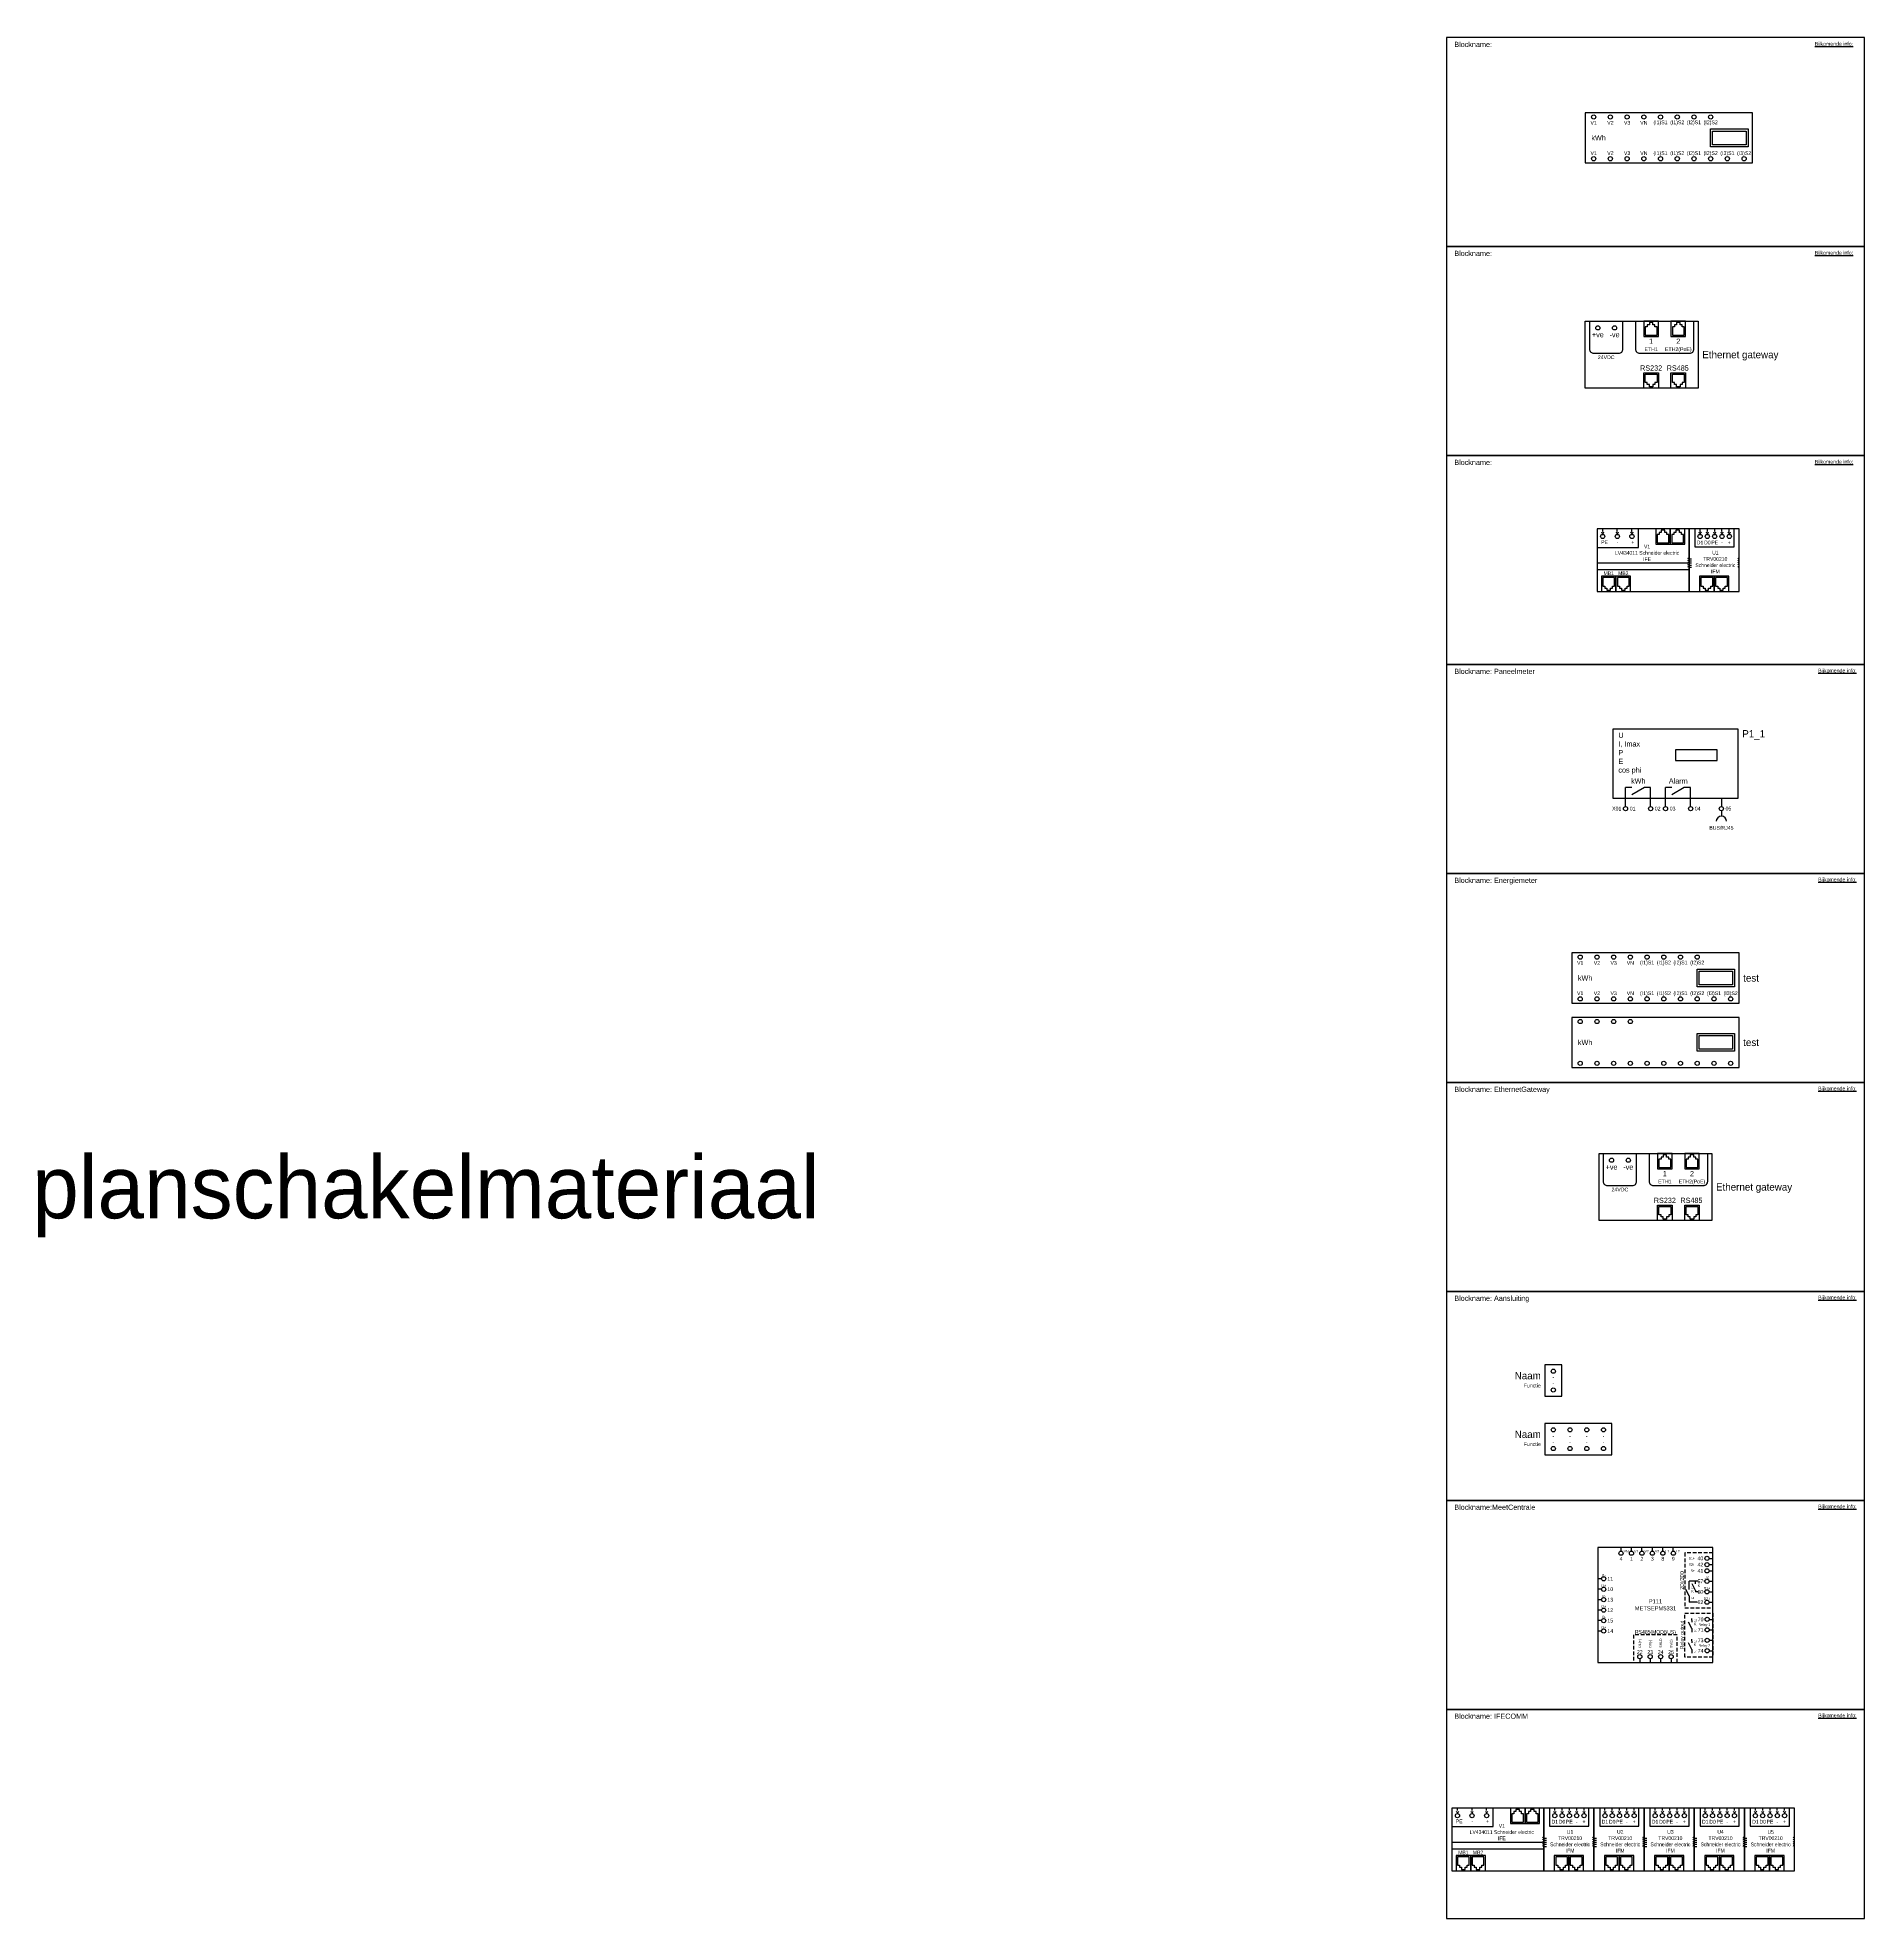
# Model space of a CAD drawing. Header units: millimetres. Extents: x -7152 to 5843, y -5056 to 10205.
# Drawn here: x -674 to 200, y 2300 to 3200 of the extents above; entities that cross this region are included whole.
import ezdxf
from ezdxf.enums import TextEntityAlignment as Align

# ---------------------------------------------------------------- set-up
doc = ezdxf.new("R2010")
doc.units = ezdxf.units.MM
doc.linetypes.add('HIDDEN', pattern=[0.375, 0.25, -0.125])
doc.layers.add('35', color=2, linetype='Continuous')
doc.layers.add('50', color=3, linetype='Continuous')
doc.styles.add('ISOPLUS', font='isoplus')
doc.styles.get("Standard").update_dxf_attribs({"font": 'isoplus.shx'})
doc.styles.add('T25', font='isoplus', dxfattribs={"height": 2.5})
doc.styles.add('TEKST25', font='ISOPLUS', dxfattribs={"height": 2.5})
doc.styles.add('TEKST3', font='ISOPLUS', dxfattribs={"height": 3.5})

# ---------------------------------------------------------------- blocks, each defined once
blk = doc.blocks.new('*U340')
at = {"color": 3}
blk.add_lwpolyline([(0, 0), (8, 0), (8, 15), (0, 15)], close=True, dxfattribs=at)
at = {"linetype": 'Continuous'}
for centre in [(4, 11.98), (4, 3.02)]:
    blk.add_circle(centre, 1, dxfattribs=at)
at = {"color": 2, "style": 'ISOPLUS'}
blk.add_attdef('NUM', text='', height=3.5, dxfattribs=at).set_placement((-2, 9.85), align=Align.MIDDLE_RIGHT)
at = {"color": 1, "style": 'ISOPLUS'}
blk.add_attdef('AT01', text='', height=1.8, dxfattribs=at).set_placement((4, 9.98), align=Align.TOP_CENTER)
blk.add_attdef('FUN', text='', height=1.8, dxfattribs=at).set_placement((-2, 5.11), align=Align.MIDDLE_RIGHT)
blk.add_attdef('AT02', text='', height=1.8, dxfattribs=at).set_placement((4, 4.69), align=Align.BOTTOM_CENTER)
blk = doc.blocks.new('*U345')
at = {"color": 3, "linetype": 'Continuous'}
blk.add_lwpolyline([(0, 0), (80, 0), (80, 24), (0, 24)], close=True, dxfattribs=at)
at = {"linetype": 'Continuous'}
for points in [[(59.91, 16.24), (77.91, 16.24), (77.91, 7.74), (59.91, 7.74)], [(60.91, 15.24), (76.91, 15.24), (76.91, 8.74), (60.91, 8.74)]]:
    blk.add_lwpolyline(points, close=True, dxfattribs=at)
for centre in [(4, 22), (12, 22), (20, 22), (28, 22), (36, 22), (44, 22), (52, 22), (60, 22), (4, 2), (12, 2), (20, 2), (28, 2), (36, 2), (44, 2), (52, 2), (60, 2), (68, 2), (76, 2)]:
    blk.add_circle(centre, 1, dxfattribs=at)
for s, p in [('V1', (4, 20.12)), ('V2', (12, 20.12)), ('V3', (20, 20.12)), ('VN', (28, 20.12)), ('(I1)S1', (36, 20.32)), ('(I1)S2', (44, 20.32)), ('(I2)S1', (52, 20.32)), ('(I2)S2', (60, 20.32))]:
    blk.add_text(s, height=1.8, dxfattribs=at).set_placement(p, align=Align.TOP_CENTER)
blk.add_text('kWh', height=2.5, dxfattribs=at).set_placement((2.9, 12), align=Align.MIDDLE_LEFT)
for s, p in [('V1', (4, 3.28)), ('V2', (12, 3.28)), ('V3', (20, 3.28)), ('VN', (28, 3.28)), ('(I1)S1', (36, 3.28)), ('(I1)S2', (44, 3.28)), ('(I2)S1', (52, 3.28)), ('(I2)S2', (60, 3.28)), ('(I3)S1', (68, 3.28)), ('(I3)S2', (76, 3.28))]:
    blk.add_text(s, height=1.8, dxfattribs=at).set_placement(p, align=Align.BOTTOM_CENTER)
at = {"color": 2, "style": 'ISOPLUS'}
blk.add_attdef('NUM', text='', height=3.5, dxfattribs=at).set_placement((82, 12), align=Align.MIDDLE_LEFT)
blk = doc.blocks.new('EthernetGateway')
at = {"color": 2, "linetype": 'Continuous'}
blk.add_lwpolyline([(0, 32), (54, 32), (54, 0), (0, 0)], close=True, dxfattribs=at)
at = {"color": 1, "linetype": 'Continuous'}
for points in [[(2, 32), (2, 18.67, 0.414214), (4, 16.67), (16, 16.67, 0.414214), (18, 18.67), (18, 32)], [(24, 32), (24, 18.67, 0.414214), (26, 16.67), (50, 16.67, 0.414214), (52, 18.67), (52, 32)]]:
    blk.add_lwpolyline(points, format="xyb", dxfattribs=at)
at = {"linetype": 'Continuous'}
for points in [[(35, 24.67), (35, 32), (28, 32), (28, 24.67)], [(30.67, 31.33), (30.67, 30.33), (29.67, 30.33), (29.67, 29.33), (28.67, 29.33), (28.67, 25.33), (34.33, 25.33), (34.33, 29.33), (33.33, 29.33), (33.33, 30.33), (32.33, 30.33), (32.33, 31.33)], [(48, 24.67), (48, 32), (41, 32), (41, 24.67)], [(43.67, 31.33), (43.67, 30.33), (42.67, 30.33), (42.67, 29.33), (41.67, 29.33), (41.67, 25.33), (47.33, 25.33), (47.33, 29.33), (46.33, 29.33), (46.33, 30.33), (45.33, 30.33), (45.33, 31.33)], [(35, 7.33), (35, 0), (28, 0), (28, 7.33)], [(30.67, 0.67), (30.67, 1.67), (29.67, 1.67), (29.67, 2.67), (28.67, 2.67), (28.67, 6.67), (34.33, 6.67), (34.33, 2.67), (33.33, 2.67), (33.33, 1.67), (32.33, 1.67), (32.33, 0.67)], [(48, 7.33), (48, 0), (41, 0), (41, 7.33)], [(43.67, 0.67), (43.67, 1.67), (42.67, 1.67), (42.67, 2.67), (41.67, 2.67), (41.67, 6.67), (47.33, 6.67), (47.33, 2.67), (46.33, 2.67), (46.33, 1.67), (45.33, 1.67), (45.33, 0.67)]]:
    blk.add_lwpolyline(points, close=True, dxfattribs=at)
for centre in [(6, 28.8), (14, 28.8)]:
    blk.add_circle(centre, 1, dxfattribs=at)
for tag, height, p in [('V+', 2.5, (6, 26.8)), ('V-', 2.5, (14, 26.8)), ('GWI11', 2.5, (31.5, 23.67)), ('GWI12', 1.8, (31.5, 19.5)), ('GWI21', 2.5, (44.5, 23.67)), ('GWI22', 1.8, (44.5, 19.5)), ('VOEDING', 1.8, (10, 15.67))]:
    blk.add_attdef(tag, text='', height=height, dxfattribs=at).set_placement(p, align=Align.TOP_CENTER)
for tag, p in [('GWU01', (31.5, 7.59)), ('GWU02', (44.22, 7.59))]:
    blk.add_attdef(tag, text='', height=2.5, dxfattribs=at).set_placement(p, align=Align.BOTTOM_CENTER)
at = {"color": 2, "linetype": 'Continuous'}
blk.add_attdef('NAAM', text='', height=3.5, dxfattribs=at).set_placement((56, 16), align=Align.MIDDLE_LEFT)
blk = doc.blocks.new('*U350')
at = {"color": 2}
for p, q in [((2.65, 28), (2.65, 27.39)), ((9.64, 28), (9.64, 27.39)), ((16.63, 28), (16.63, 27.39)), ((49.25, 28), (49.25, 27.39)), ((52.74, 28), (52.74, 27.39)), ((56.24, 28), (56.24, 27.39)), ((59.73, 28), (59.73, 27.39)), ((63.22, 28), (63.22, 27.39)), ((73.25, 28), (73.25, 27.39)), ((76.74, 28), (76.74, 27.39)), ((80.24, 28), (80.24, 27.39)), ((83.73, 28), (83.73, 27.39)), ((87.22, 28), (87.22, 27.39)), ((97.25, 28), (97.25, 27.39)), ((100.74, 28), (100.74, 27.39)), ((104.24, 28), (104.24, 27.39)), ((107.73, 28), (107.73, 27.39)), ((111.22, 28), (111.22, 27.39)), ((121.25, 28), (121.25, 27.39)), ((124.74, 28), (124.74, 27.39)), ((128.24, 28), (128.24, 27.39)), ((131.73, 28), (131.73, 27.39)), ((135.22, 28), (135.22, 27.39)), ((145.25, 28), (145.25, 27.39)), ((148.74, 28), (148.74, 27.39)), ((152.24, 28), (152.24, 27.39)), ((155.73, 28), (155.73, 27.39)), ((159.22, 28), (159.22, 27.39))]:
    blk.add_line(p, q, dxfattribs=at)
at = {"color": 1, "linetype": 'Continuous', "ltscale": 0.5}
for p, q in [((0, 13.69), (43.36, 13.69)), ((0, 10.5), (44, 10.5))]:
    blk.add_line(p, q, dxfattribs=at)
for points in [[(0, 21.12), (19.74, 21.12), (19.74, 30)], [(46.74, 30), (46.74, 21.37), (65.5, 21.37), (65.5, 30)], [(70.74, 30), (70.74, 21.37), (89.5, 21.37), (89.5, 30)], [(94.74, 30), (94.74, 21.37), (113.5, 21.37), (113.5, 30)], [(118.74, 30), (118.74, 21.37), (137.5, 21.37), (137.5, 30)], [(142.74, 30), (142.74, 21.37), (161.5, 21.37), (161.5, 30)]]:
    blk.add_lwpolyline(points, dxfattribs=at)
at = {"linetype": 'Continuous'}
for points in [[(0, 0), (44, 0), (44, 30), (0, 30)], [(35, 22.67), (35, 30), (28, 30), (28, 22.67)], [(30.67, 29.33), (30.67, 28.33), (29.67, 28.33), (29.67, 27.33), (28.67, 27.33), (28.67, 23.33), (34.33, 23.33), (34.33, 27.33), (33.33, 27.33), (33.33, 28.33), (32.33, 28.33), (32.33, 29.33)], [(42, 22.67), (42, 30), (35, 30), (35, 22.67)], [(37.67, 29.33), (37.67, 28.33), (36.67, 28.33), (36.67, 27.33), (35.67, 27.33), (35.67, 23.33), (41.33, 23.33), (41.33, 27.33), (40.33, 27.33), (40.33, 28.33), (39.33, 28.33), (39.33, 29.33)], [(44, 0), (68, 0), (68, 30), (44, 30)], [(68, 0), (92, 0), (92, 30), (68, 30)], [(92, 0), (116, 0), (116, 30), (92, 30)], [(116, 0), (140, 0), (140, 30), (116, 30)], [(140, 0), (164, 0), (164, 30), (140, 30)], [(2, 7.33), (2, 0), (9, 0), (9, 7.33)], [(6.33, 0.67), (6.33, 1.67), (7.33, 1.67), (7.33, 2.67), (8.33, 2.67), (8.33, 6.67), (2.67, 6.67), (2.67, 2.67), (3.67, 2.67), (3.67, 1.67), (4.67, 1.67), (4.67, 0.67)], [(9, 7.33), (9, 0), (16, 0), (16, 7.33)], [(13.33, 0.67), (13.33, 1.67), (14.33, 1.67), (14.33, 2.67), (15.33, 2.67), (15.33, 6.67), (9.67, 6.67), (9.67, 2.67), (10.67, 2.67), (10.67, 1.67), (11.67, 1.67), (11.67, 0.67)], [(49, 7.33), (49, 0), (56, 0), (56, 7.33)], [(53.33, 0.67), (53.33, 1.67), (54.33, 1.67), (54.33, 2.67), (55.33, 2.67), (55.33, 6.67), (49.67, 6.67), (49.67, 2.67), (50.67, 2.67), (50.67, 1.67), (51.67, 1.67), (51.67, 0.67)], [(56, 7.33), (56, 0), (63, 0), (63, 7.33)], [(60.33, 0.67), (60.33, 1.67), (61.33, 1.67), (61.33, 2.67), (62.33, 2.67), (62.33, 6.67), (56.67, 6.67), (56.67, 2.67), (57.67, 2.67), (57.67, 1.67), (58.67, 1.67), (58.67, 0.67)], [(73, 7.33), (73, 0), (80, 0), (80, 7.33)], [(77.33, 0.67), (77.33, 1.67), (78.33, 1.67), (78.33, 2.67), (79.33, 2.67), (79.33, 6.67), (73.67, 6.67), (73.67, 2.67), (74.67, 2.67), (74.67, 1.67), (75.67, 1.67), (75.67, 0.67)], [(80, 7.33), (80, 0), (87, 0), (87, 7.33)], [(84.33, 0.67), (84.33, 1.67), (85.33, 1.67), (85.33, 2.67), (86.33, 2.67), (86.33, 6.67), (80.67, 6.67), (80.67, 2.67), (81.67, 2.67), (81.67, 1.67), (82.67, 1.67), (82.67, 0.67)], [(97, 7.33), (97, 0), (104, 0), (104, 7.33)], [(101.33, 0.67), (101.33, 1.67), (102.33, 1.67), (102.33, 2.67), (103.33, 2.67), (103.33, 6.67), (97.67, 6.67), (97.67, 2.67), (98.67, 2.67), (98.67, 1.67), (99.67, 1.67), (99.67, 0.67)], [(104, 7.33), (104, 0), (111, 0), (111, 7.33)], [(108.33, 0.67), (108.33, 1.67), (109.33, 1.67), (109.33, 2.67), (110.33, 2.67), (110.33, 6.67), (104.67, 6.67), (104.67, 2.67), (105.67, 2.67), (105.67, 1.67), (106.67, 1.67), (106.67, 0.67)], [(121, 7.33), (121, 0), (128, 0), (128, 7.33)], [(125.33, 0.67), (125.33, 1.67), (126.33, 1.67), (126.33, 2.67), (127.33, 2.67), (127.33, 6.67), (121.67, 6.67), (121.67, 2.67), (122.67, 2.67), (122.67, 1.67), (123.67, 1.67), (123.67, 0.67)], [(128, 7.33), (128, 0), (135, 0), (135, 7.33)], [(132.33, 0.67), (132.33, 1.67), (133.33, 1.67), (133.33, 2.67), (134.33, 2.67), (134.33, 6.67), (128.67, 6.67), (128.67, 2.67), (129.67, 2.67), (129.67, 1.67), (130.67, 1.67), (130.67, 0.67)], [(145, 7.33), (145, 0), (152, 0), (152, 7.33)], [(149.33, 0.67), (149.33, 1.67), (150.33, 1.67), (150.33, 2.67), (151.33, 2.67), (151.33, 6.67), (145.67, 6.67), (145.67, 2.67), (146.67, 2.67), (146.67, 1.67), (147.67, 1.67), (147.67, 0.67)], [(152, 7.33), (152, 0), (159, 0), (159, 7.33)], [(156.33, 0.67), (156.33, 1.67), (157.33, 1.67), (157.33, 2.67), (158.33, 2.67), (158.33, 6.67), (152.67, 6.67), (152.67, 2.67), (153.67, 2.67), (153.67, 1.67), (154.67, 1.67), (154.67, 0.67)]]:
    blk.add_lwpolyline(points, close=True, dxfattribs=at)
at = {"color": 2}
for points in [[(2.65, 28.78), (2.65, 30)], [(9.64, 28.78), (9.64, 30)], [(16.63, 28.78), (16.63, 30)], [(49.25, 28.78), (49.25, 30)], [(52.74, 28.78), (52.74, 30)], [(56.24, 28.78), (56.24, 30)], [(59.73, 28.78), (59.73, 30)], [(63.22, 28.78), (63.22, 30)], [(73.25, 28.78), (73.25, 30)], [(76.74, 28.78), (76.74, 30)], [(80.24, 28.78), (80.24, 30)], [(83.73, 28.78), (83.73, 30)], [(87.22, 28.78), (87.22, 30)], [(97.25, 28.78), (97.25, 30)], [(100.74, 28.78), (100.74, 30)], [(104.24, 28.78), (104.24, 30)], [(107.73, 28.78), (107.73, 30)], [(111.22, 28.78), (111.22, 30)], [(121.25, 28.78), (121.25, 30)], [(124.74, 28.78), (124.74, 30)], [(128.24, 28.78), (128.24, 30)], [(131.73, 28.78), (131.73, 30)], [(135.22, 28.78), (135.22, 30)], [(145.25, 28.78), (145.25, 30)], [(148.74, 28.78), (148.74, 30)], [(152.24, 28.78), (152.24, 30)], [(155.73, 28.78), (155.73, 30)], [(159.22, 28.78), (159.22, 30)], [(44, 15.69), (45.22, 15.69)], [(44, 14.69), (45.22, 14.69)], [(44, 13.69), (45.22, 13.69)], [(44, 12.69), (45.22, 12.69)], [(44, 11.69), (45.22, 11.69)], [(68, 15.69), (69.22, 15.69)], [(68, 14.69), (69.22, 14.69)], [(68, 13.69), (69.22, 13.69)], [(68, 12.69), (69.22, 12.69)], [(68, 11.69), (69.22, 11.69)], [(92, 15.69), (93.22, 15.69)], [(92, 14.69), (93.22, 14.69)], [(92, 13.69), (93.22, 13.69)], [(92, 12.69), (93.22, 12.69)], [(92, 11.69), (93.22, 11.69)], [(116, 15.69), (117.22, 15.69)], [(116, 14.69), (117.22, 14.69)], [(116, 13.69), (117.22, 13.69)], [(116, 12.69), (117.22, 12.69)], [(116, 11.69), (117.22, 11.69)], [(140, 15.69), (141.22, 15.69)], [(140, 14.69), (141.22, 14.69)], [(140, 13.69), (141.22, 13.69)], [(140, 12.69), (141.22, 12.69)], [(140, 11.69), (141.22, 11.69)]]:
    blk.add_lwpolyline(points, dxfattribs=at)
at = {"linetype": 'Continuous'}
for centre in [(2.65, 26.39), (9.64, 26.39), (16.63, 26.39), (49.25, 26.39), (52.74, 26.39), (56.24, 26.39), (59.73, 26.39), (63.22, 26.39), (73.25, 26.39), (76.74, 26.39), (80.24, 26.39), (83.73, 26.39), (87.22, 26.39), (97.25, 26.39), (100.74, 26.39), (104.24, 26.39), (107.73, 26.39), (111.22, 26.39), (121.25, 26.39), (124.74, 26.39), (128.24, 26.39), (131.73, 26.39), (135.22, 26.39), (145.25, 26.39), (148.74, 26.39), (152.24, 26.39), (155.73, 26.39), (159.22, 26.39)]:
    blk.add_circle(centre, 1, dxfattribs=at)
at = {"color": 2}
for centre in [(2.65, 28.61), (9.64, 28.61), (16.63, 28.61), (49.25, 28.61), (52.74, 28.61), (56.24, 28.61), (59.73, 28.61), (63.22, 28.61), (73.25, 28.61), (76.74, 28.61), (80.24, 28.61), (83.73, 28.61), (87.22, 28.61), (97.25, 28.61), (100.74, 28.61), (104.24, 28.61), (107.73, 28.61), (111.22, 28.61), (121.25, 28.61), (124.74, 28.61), (128.24, 28.61), (131.73, 28.61), (135.22, 28.61), (145.25, 28.61), (148.74, 28.61), (152.24, 28.61), (155.73, 28.61), (159.22, 28.61)]:
    blk.add_arc(centre, 0.61, 180, 0, dxfattribs=at)
at = {"linetype": 'Continuous'}
for centre in [(43.68, 15.69), (43.68, 14.69), (43.68, 13.69), (43.68, 12.69), (43.68, 11.69), (67.68, 15.69), (67.68, 14.69), (67.68, 13.69), (67.68, 12.69), (67.68, 11.69), (91.68, 15.69), (91.68, 14.69), (91.68, 13.69), (91.68, 12.69), (91.68, 11.69), (115.68, 15.69), (115.68, 14.69), (115.68, 13.69), (115.68, 12.69), (115.68, 11.69), (139.68, 15.69), (139.68, 14.69), (139.68, 13.69), (139.68, 12.69), (139.68, 11.69), (163.68, 15.69), (163.68, 14.69), (163.68, 13.69), (163.68, 12.69), (163.68, 11.69)]:
    blk.add_arc(centre, 0.322, 0, 180, dxfattribs=at)
at = {"style": 'ISOPLUS', "width": 0.8}
for s, p in [('PE', (1.91, 22.77)), ('-', (9.35, 22.77)), ('+', (16.33, 22.77))]:
    blk.add_text(s, height=1.8, dxfattribs=at).set_placement(p)
for s, p in [('D1', (49.25, 24.39)), ('D0', (52.74, 24.39)), ('PE', (56.24, 24.39)), ('-', (59.73, 24.39)), ('+', (63.22, 24.39)), ('D1', (73.25, 24.39)), ('D0', (76.74, 24.39)), ('PE', (80.24, 24.39)), ('-', (83.73, 24.39)), ('+', (87.22, 24.39)), ('D1', (97.25, 24.39)), ('D0', (100.74, 24.39)), ('PE', (104.24, 24.39)), ('-', (107.73, 24.39)), ('+', (111.22, 24.39)), ('D1', (121.25, 24.39)), ('D0', (124.74, 24.39)), ('PE', (128.24, 24.39)), ('-', (131.73, 24.39)), ('+', (135.22, 24.39)), ('D1', (145.25, 24.39)), ('D0', (148.74, 24.39)), ('PE', (152.24, 24.39)), ('-', (155.73, 24.39)), ('+', (159.22, 24.39))]:
    blk.add_text(s, height=1.8, dxfattribs=at).set_placement(p, align=Align.TOP_CENTER)
for s, p in [('MB1', (5.5, 7.33)), ('MB2', (12.5, 7.33))]:
    blk.add_text(s, height=1.8, dxfattribs=at).set_placement(p, align=Align.BOTTOM_CENTER)
for tag, p in [('NAAM01', (23.89, 21.53)), ('TYPE01', (23.89, 18.53)), ('NAAM111', (56.56, 18.63)), ('NAAM121', (80.56, 18.63)), ('NAAM131', (104.56, 18.63)), ('NAAM141', (128.56, 18.63)), ('NAAM151', (152.56, 18.63)), ('AFKORTING', (23.89, 15.53)), ('AFKORTING111', (56.56, 9.63)), ('TYPE111', (56.56, 15.63)), ('TYPE112', (56.56, 12.63)), ('AFKORTING121', (80.56, 9.63)), ('TYPE121', (80.56, 15.63)), ('TYPE122', (80.56, 12.63)), ('AFKORTING131', (104.56, 9.63)), ('TYPE131', (104.56, 15.63)), ('TYPE132', (104.56, 12.63)), ('AFKORTING141', (128.56, 9.63)), ('TYPE141', (128.56, 15.63)), ('TYPE142', (128.56, 12.63)), ('AFKORTING151', (152.56, 9.63)), ('TYPE151', (152.56, 15.63)), ('TYPE152', (152.56, 12.63))]:
    blk.add_attdef(tag, text='', height=1.8, dxfattribs=at).set_placement(p, align=Align.MIDDLE_CENTER)
blk = doc.blocks.new('*U277')
at = {"color": 0, "linetype": 'Continuous', "lineweight": -2}
blk.add_circle((0, 0), 1, dxfattribs=at)
at = {"color": 1}
blk.add_attdef('STROOK', text='', height=1.8, dxfattribs=at).set_placement((-2, 0), align=Align.MIDDLE_RIGHT)
blk.add_attdef('KLEMNUMMER', text='', height=1.8, dxfattribs=at).set_placement((2, 0.04), align=Align.MIDDLE_LEFT)
blk = doc.blocks.new('*U337')
at = {"color": 0, "linetype": 'Continuous'}
blk.add_line((0, 0), (-3, 6), dxfattribs=at)
at = {"color": 1, "style": 'ISOPLUS'}
for tag, p in [('AMP', (2, 0.9)), ('KLNR1', (2, 7.6))]:
    blk.add_attdef(tag, text='', height=1.8, dxfattribs=at).set_placement(p, align=Align.MIDDLE_LEFT)
at = {"color": 2, "style": 'ISOPLUS'}
blk.add_attdef('NAAM', text='', height=2.5, dxfattribs=at).set_placement((2, 4.25), align=Align.MIDDLE_LEFT)
at = {"color": 1}
blk.add_attdef('KLNR2', text='', height=1.8, dxfattribs=at).set_placement((2, -2), align=Align.MIDDLE_LEFT)
blk = doc.blocks.new('Meetcentrale')
at = {"color": 7, "linetype": 'Continuous'}
for p, q in [((11.03, 53.25), (11.03, 55)), ((16.03, 53.25), (16.03, 55)), ((21.03, 53.25), (21.03, 55)), ((26.03, 53.25), (26.03, 55)), ((31.03, 53.25), (31.03, 55)), ((36.03, 53.25), (36.03, 55)), ((53.15, 49.79), (55, 49.79)), ((53.15, 46.79), (55, 46.79)), ((1.75, 40), (0, 40)), ((47.73, 38.79), (43.59, 38.79)), ((43.59, 36.68), (43.59, 38.79)), ((43.59, 34.95), (43.59, 36.68)), ((46.68, 37.55), (46.68, 38.79)), ((51.12, 38.79), (50.59, 38.79)), ((53.14, 38.79), (54.99, 38.79)), ((53.15, 43.79), (55, 43.79)), ((1.75, 35), (0, 35)), ((1.75, 30), (0, 30)), ((43.59, 31.85), (43.59, 28.79)), ((47.53, 28.79), (43.59, 28.79)), ((46.68, 34.46), (46.69, 33.79)), ((47.57, 33.79), (46.69, 33.79)), ((51.14, 33.79), (50.62, 33.79)), ((53.14, 33.79), (54.99, 33.79)), ((53.14, 28.79), (54.99, 28.79)), ((1.75, 25), (0, 25)), ((1.75, 20), (0, 20)), ((44.82, 21.05), (44.84, 19.32)), ((53.25, 20.57), (55, 20.57)), ((1.75, 15), (0, 15)), ((44.82, 11.05), (44.84, 9.32)), ((44.84, 16.22), (44.86, 14.49)), ((53.25, 15.57), (55, 15.57)), ((53.25, 10.57), (55, 10.57)), ((20, 1.75), (20, 0)), ((25, 1.75), (25, 0)), ((30, 1.75), (30, 0)), ((35, 1.75), (35, 0)), ((44.84, 6.22), (44.86, 4.49)), ((53.25, 5.57), (55, 5.57))]:
    blk.add_line(p, q, dxfattribs=at)
blk.add_lwpolyline([(0, 0), (55, 0), (55, 55), (0, 55)], close=True, dxfattribs=at)
at = {"color": 7, "linetype": 'HIDDEN', "ltscale": 7}
for points in [[(41.63, 26.1), (55, 26.1), (55, 52.35), (41.63, 52.35)], [(55, 2.57), (41.63, 2.57), (41.63, 23.56), (55, 23.56)], [(17.05, 0), (37.95, 0), (37.95, 13.12), (17.05, 13.12)]]:
    blk.add_lwpolyline(points, close=True, dxfattribs=at)
at = {"color": 7, "linetype": 'Continuous', "lineweight": -2}
for centre in [(11.03, 52.25), (16.03, 52.25), (21.03, 52.25), (26.03, 52.25), (31.03, 52.25), (36.03, 52.25), (2.75, 40), (2.75, 35), (2.75, 30), (2.75, 25), (2.75, 20), (52.25, 20.57), (2.75, 15), (52.25, 15.57), (52.25, 10.57), (20, 2.75), (25, 2.75), (30, 2.75), (35, 2.75), (52.25, 5.57)]:
    blk.add_circle(centre, 1, dxfattribs=at)
at = {"color": 7, "linetype": 'Continuous'}
for p in [(52.15, 49.79), (52.15, 46.79), (52.14, 38.79), (52.15, 43.79), (52.14, 33.79), (52.14, 28.79)]:
    blk.add_blockref('*U277', p, dxfattribs=at)
at = {"linetype": 'Continuous', "xscale": 0.5154994384446254, "yscale": 0.5154994384446254, "zscale": 0.5154994384446254}
for p in [(43.59, 31.85), (46.68, 34.46), (44.84, 16.22), (44.84, 6.22)]:
    blk.add_blockref('*U337', p, dxfattribs=at).add_auto_attribs({'NAAM': 'K', 'KLNR1': '13', 'KLNR2': '14'})
at = {"color": 7, "linetype": 'Continuous'}
for s, p in [('4', (11.03, 50.5)), ('1', (16.03, 50.5)), ('2', (21.03, 50.5)), ('3', (26.03, 50.5)), ('8', (31.03, 50.5)), ('9', (36.03, 50.5))]:
    blk.add_text(s, height=1.8, dxfattribs=at).set_placement(p, align=Align.TOP_CENTER)
for s, p in [('VN', (12.28, 52.25)), ('V1', (17.28, 52.25)), ('V2', (22.28, 52.25)), ('V3', (27.28, 52.25)), ('L1', (32.28, 52.25)), ('L2', (37.28, 52.25))]:
    blk.add_text(s, height=1.2, dxfattribs=at).set_placement(p, align=Align.BOTTOM_LEFT)
for s, height, p in [('S1+', 1.2, (46.4, 49.79)), ('S2+', 1.2, (46.4, 46.79)), ('40', 1.8, (50.4, 49.79)), ('42', 1.8, (50.4, 46.79)), ('S+', 1.2, (46.4, 43.79)), ('41', 1.8, (50.4, 43.79)), ('57', 1.8, (50.39, 38.79)), ('60', 1.8, (50.39, 33.79)), ('62', 1.8, (50.39, 28.79)), ('70', 1.8, (50.5, 20.57)), ('Relay 1', 1.2, (53.75, 18.07)), ('71', 1.8, (50.5, 15.57)), ('73', 1.8, (50.5, 10.57)), ('74', 1.8, (50.5, 5.57)), ('Relay 2', 1.2, (53.75, 8.07))]:
    blk.add_text(s, height=height, dxfattribs=at).set_placement(p, align=Align.MIDDLE_RIGHT)
for s, height, p in [('I1+', 1.2, (2.75, 35.75)), ('I1-', 1.2, (2.75, 40.75)), ('D1+', 1.2, (52.14, 34.54)), ('-/C', 1.2, (52.14, 39.54)), ('I2+', 1.2, (2.75, 25.75)), ('I2-', 1.2, (2.75, 30.75)), ('D2+', 1.2, (52.14, 29.54)), ('I3-', 1.2, (2.75, 20.75)), ('I3+', 1.2, (2.75, 15.75)), ('22', 1.8, (20, 3.5)), ('23', 1.8, (25, 3.5)), ('24', 1.8, (30, 3.5)), ('25', 1.8, (35, 3.5))]:
    blk.add_text(s, height=height, dxfattribs=at).set_placement(p, align=Align.BOTTOM_CENTER)
for s, p in [('11', (4.5, 40)), ('10', (4.5, 35)), ('13', (4.5, 30)), ('12', (4.5, 25)), ('15', (4.5, 20)), ('14', (4.5, 15))]:
    blk.add_text(s, height=1.8, dxfattribs=at).set_placement(p, align=Align.MIDDLE_LEFT)
at = {"color": 7, "linetype": 'Continuous', "width": 0.8}
for s, p in [('2DI/2D0', (41.63, 39.22)), ('Relay output', (41.63, 13.07))]:
    blk.add_text(s, height=1.8, rotation=90, dxfattribs=at).set_placement(p, align=Align.BOTTOM_CENTER)
at = {"color": 7, "linetype": 'Continuous'}
for s, p in [('D1(+)', (20, 7.01)), ('D0(-)', (25, 7.01)), ('SHLD', (30, 7.01)), ('0V(c)', (35, 7.01))]:
    blk.add_text(s, height=1.2, rotation=90, dxfattribs=at).set_placement(p, align=Align.MIDDLE_LEFT)
at = {"color": 7, "linetype": 'Continuous', "width": 0.8}
blk.add_text('RS485(MODBUS)', height=1.8, dxfattribs=at).set_placement((27.5, 13.12), align=Align.BOTTOM_CENTER)
at = {"color": 2, "linetype": 'Continuous'}
for tag, p in [('NUM1', (27.5, 29.21)), ('NUM2', (27.5, 25.87))]:
    blk.add_attdef(tag, text='', height=2, dxfattribs=at).set_placement(p, align=Align.MIDDLE_CENTER)
blk = doc.blocks.new('V_A1')
at = {"layer": '50'}
blk.add_line((0, 0), (-3.46, 6), dxfattribs=at)
at = {"style": 'TEKST25'}
blk.add_attdef('WAARDE', text='', height=2.5, dxfattribs=at).set_placement((2, 0), align=Align.TOP_LEFT)
at = {"layer": '35', "style": 'TEKST3'}
blk.add_attdef('NAAM', text='', height=3.5, dxfattribs=at).set_placement((2, 3), align=Align.MIDDLE_LEFT)
blk = doc.blocks.new('Paneelmeter')
at = {"color": 2}
for p, q in [((6.13, -4.07), (6.13, 5)), ((9.13, 5), (6.13, 5)), ((18.13, 5), (15.13, 5)), ((18.13, -4.07), (18.13, 5)), ((25.26, -4.07), (25.26, 5)), ((28.26, 5), (25.26, 5)), ((37.26, 5), (34.26, 5)), ((37.26, -4.07), (37.26, 5))]:
    blk.add_line(p, q, dxfattribs=at)
for p, q in [((52, 0), (52, -4.07)), ((52, -6.07), (52, -8.72))]:
    blk.add_line(p, q)
for centre in [(6.13, -5.07), (18.13, -5.07), (25.26, -5.07), (37.26, -5.07), (52, -5.07)]:
    blk.add_circle(centre, 1, dxfattribs=at)
at = {"layer": '35'}
for points in [[(0, 0), (60, 0), (60, 33), (0, 33)], [(30, 18), (50, 18), (50, 23), (30, 23)]]:
    blk.add_lwpolyline(points, close=True, dxfattribs=at)
at = {"layer": '50'}
blk.add_arc((52, -11.22), 2.5, 1.95484, 178.04516, dxfattribs=at)
at = {"color": 2, "rotation": 90}
for p in [(15.13, 5), (34.26, 5)]:
    blk.add_blockref('V_A1', p, dxfattribs=at)
at = {"style": 'T25'}
for s, p in [('U', (2.71, 28.07)), ('I, Imax', (2.71, 23.91)), ('P', (2.71, 19.74)), ('E', (2.71, 15.57)), ('cos phi', (2.71, 11.41))]:
    blk.add_text(s, height=2.5, dxfattribs=at).set_placement(p, align=Align.BOTTOM_LEFT)
blk.add_text('kWh', height=2.5, dxfattribs=at).set_placement((12.22, 8.21), align=Align.MIDDLE_CENTER)
blk.add_text('Alarm', height=2.5, dxfattribs=at).set_placement((31.35, 8.21), align=Align.MIDDLE)
at = {"color": 2, "linetype": 'Continuous'}
blk.add_attdef('NAAM', text='', height=3.5, dxfattribs=at).set_placement((62, 30.75), align=Align.MIDDLE_LEFT)
at = {"linetype": 'Continuous', "ltscale": 15}
blk.add_attdef('STROOK', text='', height=1.8, dxfattribs=at).set_placement((4.13, -5.06), align=Align.MIDDLE_RIGHT)
for tag, p in [('KLMNR01', (8.13, -5.06)), ('KLMNR02', (20.13, -5.06)), ('KLMNR03', (27.26, -5.06)), ('KLMNR04', (39.26, -5.06)), ('KLMNR05', (54, -5.06))]:
    blk.add_attdef(tag, text='', height=1.8, dxfattribs=at).set_placement(p, align=Align.MIDDLE_LEFT)
blk.add_attdef('STEKKER', text='', height=1.8, dxfattribs=at).set_placement((52, -14.22), align=Align.MIDDLE_CENTER)
blk = doc.blocks.new('*U341')
at = {"color": 3}
blk.add_lwpolyline([(0, 0), (32, 0), (32, 15), (0, 15)], close=True, dxfattribs=at)
at = {"linetype": 'Continuous'}
for centre in [(4, 11.98), (12, 11.98), (20, 11.98), (28, 11.98), (4, 3.02), (12, 3.02), (20, 3.02), (28, 3.02)]:
    blk.add_circle(centre, 1, dxfattribs=at)
at = {"color": 2, "style": 'ISOPLUS'}
blk.add_attdef('NUM', text='', height=3.5, dxfattribs=at).set_placement((-2, 9.85), align=Align.MIDDLE_RIGHT)
at = {"color": 1, "style": 'ISOPLUS'}
for tag, p in [('AT01', (4, 9.98)), ('AT11', (12, 9.98)), ('AT21', (20, 9.98)), ('AT31', (28, 9.98))]:
    blk.add_attdef(tag, text='', height=1.8, dxfattribs=at).set_placement(p, align=Align.TOP_CENTER)
blk.add_attdef('FUN', text='', height=1.8, dxfattribs=at).set_placement((-2, 5.11), align=Align.MIDDLE_RIGHT)
for tag, p in [('AT02', (4, 4.69)), ('AT12', (12, 4.69)), ('AT22', (20, 4.69)), ('AT32', (28, 4.69))]:
    blk.add_attdef(tag, text='', height=1.8, dxfattribs=at).set_placement(p, align=Align.BOTTOM_CENTER)
blk = doc.blocks.new('*U344')
at = {"color": 3, "linetype": 'Continuous'}
blk.add_lwpolyline([(0, 0), (80, 0), (80, 24), (0, 24)], close=True, dxfattribs=at)
at = {"linetype": 'Continuous'}
for points in [[(59.91, 16.24), (77.91, 16.24), (77.91, 7.74), (59.91, 7.74)], [(60.91, 15.24), (76.91, 15.24), (76.91, 8.74), (60.91, 8.74)]]:
    blk.add_lwpolyline(points, close=True, dxfattribs=at)
for centre in [(4, 22), (12, 22), (20, 22), (28, 22), (4, 2), (12, 2), (20, 2), (28, 2), (36, 2), (44, 2), (52, 2), (60, 2), (68, 2), (76, 2)]:
    blk.add_circle(centre, 1, dxfattribs=at)
blk.add_text('kWh', height=2.5, dxfattribs=at).set_placement((2.9, 12), align=Align.MIDDLE_LEFT)
for tag, p in [('TAG1', (4, 20.12)), ('TAG2', (12, 20.12)), ('TAG3', (20, 20.12)), ('TAG4', (28, 20.12))]:
    blk.add_attdef(tag, text='', height=1.8, dxfattribs=at).set_placement(p, align=Align.TOP_CENTER)
at = {"color": 2, "style": 'ISOPLUS'}
blk.add_attdef('NUM', text='', height=3.5, dxfattribs=at).set_placement((82, 12), align=Align.MIDDLE_LEFT)
at = {"linetype": 'Continuous'}
for tag, p in [('TAG5', (4, 3)), ('TAG6', (12.01, 3)), ('TAG7', (19.97, 3)), ('TAG8', (28, 3)), ('TAG9', (36.01, 3)), ('TAG10', (44.47, 3)), ('TAG11', (52.27, 3)), ('TAG12', (60.49, 3)), ('TAG13', (68.47, 3)), ('TAG14', (76.57, 3))]:
    blk.add_attdef(tag, text='', height=1.8, dxfattribs=at).set_placement(p, align=Align.BOTTOM_CENTER)
blk = doc.blocks.new('*U418')
at = {"color": 0}
blk.add_lwpolyline([(0, 0), (200, 0), (200, 100), (0, 100)], close=True, dxfattribs=at)
blk.add_text('Blockname:', height=2.5, dxfattribs=at).set_placement((3.74, 98), align=Align.TOP_LEFT)
at = {"color": 0, "linetype": 'Continuous'}
blk.add_text('%%UBijkomende info:', height=1.8, dxfattribs=at).set_placement((176.22, 96.12))
at = {"color": 161, "linetype": 'Continuous', "ltscale": 15, "true_color": 0x8c9ff3}
blk.add_attdef('BLOCKNAME', (22.67, 95.5), '', height=2.5, dxfattribs=at)
blk = doc.blocks.new('Energiemeter')
at = {"color": 3, "linetype": 'Continuous'}
blk.add_lwpolyline([(0, 0), (80, 0), (80, 24), (0, 24)], close=True, dxfattribs=at)
at = {"linetype": 'Continuous'}
for points in [[(59.91, 16.24), (77.91, 16.24), (77.91, 7.74), (59.91, 7.74)], [(60.91, 15.24), (76.91, 15.24), (76.91, 8.74), (60.91, 8.74)]]:
    blk.add_lwpolyline(points, close=True, dxfattribs=at)
for centre in [(4, 22), (12, 22), (20, 22), (28, 22), (36, 22), (44, 22), (52, 22), (60, 22), (4, 2), (12, 2), (20, 2), (28, 2), (36, 2), (44, 2), (52, 2), (60, 2), (68, 2), (76, 2)]:
    blk.add_circle(centre, 1, dxfattribs=at)
for s, p in [('V1', (4, 20.12)), ('V2', (12, 20.12)), ('V3', (20, 20.12)), ('VN', (28, 20.12)), ('(I1)S1', (36, 20.32)), ('(I1)S2', (44, 20.32)), ('(I2)S1', (52, 20.32)), ('(I2)S2', (60, 20.32))]:
    blk.add_text(s, height=1.8, dxfattribs=at).set_placement(p, align=Align.TOP_CENTER)
blk.add_text('kWh', height=2.5, dxfattribs=at).set_placement((2.9, 12), align=Align.MIDDLE_LEFT)
for s, p in [('V1', (4, 3.28)), ('V2', (12, 3.28)), ('V3', (20, 3.28)), ('VN', (28, 3.28)), ('(I1)S1', (36, 3.28)), ('(I1)S2', (44, 3.28)), ('(I2)S1', (52, 3.28)), ('(I2)S2', (60, 3.28)), ('(I3)S1', (68, 3.28)), ('(I3)S2', (76, 3.28))]:
    blk.add_text(s, height=1.8, dxfattribs=at).set_placement(p, align=Align.BOTTOM_CENTER)
at = {"color": 2, "style": 'ISOPLUS'}
blk.add_attdef('NUM', text='', height=3.5, dxfattribs=at).set_placement((82, 12), align=Align.MIDDLE_LEFT)
blk = doc.blocks.new('*U351')
at = {"color": 2}
for p, q in [((2.65, 28), (2.65, 27.39)), ((9.64, 28), (9.64, 27.39)), ((16.63, 28), (16.63, 27.39)), ((49.25, 28), (49.25, 27.39)), ((52.74, 28), (52.74, 27.39)), ((56.24, 28), (56.24, 27.39)), ((59.73, 28), (59.73, 27.39)), ((63.22, 28), (63.22, 27.39))]:
    blk.add_line(p, q, dxfattribs=at)
at = {"color": 1, "linetype": 'Continuous', "ltscale": 0.5}
for p, q in [((0, 13.69), (43.36, 13.69)), ((0, 10.5), (44, 10.5))]:
    blk.add_line(p, q, dxfattribs=at)
for points in [[(0, 21.12), (19.74, 21.12), (19.74, 30)], [(46.74, 30), (46.74, 21.37), (65.5, 21.37), (65.5, 30)]]:
    blk.add_lwpolyline(points, dxfattribs=at)
at = {"linetype": 'Continuous'}
for points in [[(0, 0), (44, 0), (44, 30), (0, 30)], [(35, 22.67), (35, 30), (28, 30), (28, 22.67)], [(30.67, 29.33), (30.67, 28.33), (29.67, 28.33), (29.67, 27.33), (28.67, 27.33), (28.67, 23.33), (34.33, 23.33), (34.33, 27.33), (33.33, 27.33), (33.33, 28.33), (32.33, 28.33), (32.33, 29.33)], [(42, 22.67), (42, 30), (35, 30), (35, 22.67)], [(37.67, 29.33), (37.67, 28.33), (36.67, 28.33), (36.67, 27.33), (35.67, 27.33), (35.67, 23.33), (41.33, 23.33), (41.33, 27.33), (40.33, 27.33), (40.33, 28.33), (39.33, 28.33), (39.33, 29.33)], [(44, 0), (68, 0), (68, 30), (44, 30)], [(2, 7.33), (2, 0), (9, 0), (9, 7.33)], [(6.33, 0.67), (6.33, 1.67), (7.33, 1.67), (7.33, 2.67), (8.33, 2.67), (8.33, 6.67), (2.67, 6.67), (2.67, 2.67), (3.67, 2.67), (3.67, 1.67), (4.67, 1.67), (4.67, 0.67)], [(9, 7.33), (9, 0), (16, 0), (16, 7.33)], [(13.33, 0.67), (13.33, 1.67), (14.33, 1.67), (14.33, 2.67), (15.33, 2.67), (15.33, 6.67), (9.67, 6.67), (9.67, 2.67), (10.67, 2.67), (10.67, 1.67), (11.67, 1.67), (11.67, 0.67)], [(49, 7.33), (49, 0), (56, 0), (56, 7.33)], [(53.33, 0.67), (53.33, 1.67), (54.33, 1.67), (54.33, 2.67), (55.33, 2.67), (55.33, 6.67), (49.67, 6.67), (49.67, 2.67), (50.67, 2.67), (50.67, 1.67), (51.67, 1.67), (51.67, 0.67)], [(56, 7.33), (56, 0), (63, 0), (63, 7.33)], [(60.33, 0.67), (60.33, 1.67), (61.33, 1.67), (61.33, 2.67), (62.33, 2.67), (62.33, 6.67), (56.67, 6.67), (56.67, 2.67), (57.67, 2.67), (57.67, 1.67), (58.67, 1.67), (58.67, 0.67)]]:
    blk.add_lwpolyline(points, close=True, dxfattribs=at)
at = {"color": 2}
for points in [[(2.65, 28.78), (2.65, 30)], [(9.64, 28.78), (9.64, 30)], [(16.63, 28.78), (16.63, 30)], [(49.25, 28.78), (49.25, 30)], [(52.74, 28.78), (52.74, 30)], [(56.24, 28.78), (56.24, 30)], [(59.73, 28.78), (59.73, 30)], [(63.22, 28.78), (63.22, 30)], [(44, 15.69), (45.22, 15.69)], [(44, 14.69), (45.22, 14.69)], [(44, 13.69), (45.22, 13.69)], [(44, 12.69), (45.22, 12.69)], [(44, 11.69), (45.22, 11.69)]]:
    blk.add_lwpolyline(points, dxfattribs=at)
at = {"linetype": 'Continuous'}
for centre in [(2.65, 26.39), (9.64, 26.39), (16.63, 26.39), (49.25, 26.39), (52.74, 26.39), (56.24, 26.39), (59.73, 26.39), (63.22, 26.39)]:
    blk.add_circle(centre, 1, dxfattribs=at)
at = {"color": 2}
for centre in [(2.65, 28.61), (9.64, 28.61), (16.63, 28.61), (49.25, 28.61), (52.74, 28.61), (56.24, 28.61), (59.73, 28.61), (63.22, 28.61)]:
    blk.add_arc(centre, 0.61, 180, 0, dxfattribs=at)
at = {"linetype": 'Continuous'}
for centre in [(43.68, 15.69), (43.68, 14.69), (43.68, 13.69), (43.68, 12.69), (43.68, 11.69), (67.68, 15.69), (67.68, 14.69), (67.68, 13.69), (67.68, 12.69), (67.68, 11.69)]:
    blk.add_arc(centre, 0.322, 0, 180, dxfattribs=at)
at = {"style": 'ISOPLUS', "width": 0.8}
for s, p in [('PE', (1.91, 22.77)), ('-', (9.35, 22.77)), ('+', (16.33, 22.77))]:
    blk.add_text(s, height=1.8, dxfattribs=at).set_placement(p)
for s, p in [('D1', (49.25, 24.39)), ('D0', (52.74, 24.39)), ('PE', (56.24, 24.39)), ('-', (59.73, 24.39)), ('+', (63.22, 24.39))]:
    blk.add_text(s, height=1.8, dxfattribs=at).set_placement(p, align=Align.TOP_CENTER)
for s, p in [('MB1', (5.5, 7.33)), ('MB2', (12.5, 7.33))]:
    blk.add_text(s, height=1.8, dxfattribs=at).set_placement(p, align=Align.BOTTOM_CENTER)
for tag, p in [('NAAM01', (23.89, 21.53)), ('TYPE01', (23.89, 18.53)), ('NAAM111', (56.56, 18.63)), ('AFKORTING', (23.89, 15.53)), ('AFKORTING111', (56.56, 9.63)), ('TYPE111', (56.56, 15.63)), ('TYPE112', (56.56, 12.63))]:
    blk.add_attdef(tag, text='', height=1.8, dxfattribs=at).set_placement(p, align=Align.MIDDLE_CENTER)

msp = doc.modelspace()

# ---------------------------------------------------------------- linework, layer by layer
at = {"color": 110, "linetype": 'Continuous'}
for points in [[(0, 2800), (200, 2800), (200, 2900), (0, 2900)], [(0, 2700), (200, 2700), (200, 2800), (0, 2800)], [(0, 2600), (200, 2600), (200, 2700), (0, 2700)], [(0, 2500), (200, 2500), (200, 2600), (0, 2600)], [(0, 2400), (200, 2400), (200, 2500), (0, 2500)], [(0, 2300), (200, 2300), (200, 2400), (0, 2400)]]:
    msp.add_lwpolyline(points, close=True, dxfattribs=at)

# ---------------------------------------------------------------- block references
for p in [(0, 3100), (0, 3000), (0, 2900)]:
    msp.add_blockref('*U418', p, dxfattribs=at)
at = {"linetype": 'Continuous', "ltscale": 15}
msp.add_blockref('Energiemeter', (66.439, 3140.032), dxfattribs=at)
for name, p, values in [('EthernetGateway', (66.439, 3032.297), {'NAAM': 'Ethernet gateway', 'V+': '+ve', 'V-': '-ve', 'VOEDING': '24VDC', 'GWI11': '1', 'GWI21': '2', 'GWI12': 'ETH1', 'GWI22': 'ETH2(PoE)', 'GWU01': 'RS232', 'GWU02': 'RS485'}), ('Paneelmeter', (79.565, 2836.112), {'NAAM': 'P1_1', 'STROOK': 'X01', 'KLMNR01': '01', 'KLMNR02': '02', 'KLMNR03': '03', 'KLMNR04': '04', 'KLMNR05': '05', 'STEKKER': 'BUS/RJ45'})]:
    msp.add_blockref(name, p, dxfattribs=at).add_auto_attribs(values)
at = {"linetype": 'Continuous'}
for name, p, values in [('*U351', (72.112, 2934.902), {'NAAM01': 'V1', 'TYPE01': 'LV434011 Schneider electric', 'AFKORTING': 'IFE', 'NAAM111': 'U1', 'TYPE111': 'TRV00210', 'TYPE112': 'Schneider electric', 'AFKORTING111': 'IFM'}), ('*U345', (60, 2738), {'NUM': 'test'}), ('*U344', (60, 2707.172), {'NUM': 'test'}), ('EthernetGateway', (73, 2634), {'NAAM': 'Ethernet gateway', 'V+': '+ve', 'V-': '-ve', 'VOEDING': '24VDC', 'GWI11': '1', 'GWI21': '2', 'GWI12': 'ETH1', 'GWI22': 'ETH2(PoE)', 'GWU01': 'RS232', 'GWU02': 'RS485'}), ('*U350', (2.589, 2322.775), {'NAAM01': 'V1', 'TYPE01': 'LV434011 Schneider electric', 'AFKORTING': 'IFE', 'NAAM111': 'U1', 'TYPE111': 'TRV00210', 'TYPE112': 'Schneider electric', 'AFKORTING111': 'IFM', 'NAAM121': 'U2', 'TYPE121': 'TRV00210', 'TYPE122': 'Schneider electric', 'AFKORTING121': 'IFM', 'NAAM131': 'U3', 'TYPE131': 'TRV00210', 'TYPE132': 'Schneider electric', 'AFKORTING131': 'IFM', 'NAAM141': 'U4', 'TYPE141': 'TRV00210', 'TYPE142': 'Schneider electric', 'AFKORTING141': 'IFM', 'NAAM151': 'U5', 'TYPE151': 'TRV00210', 'TYPE152': 'Schneider electric', 'AFKORTING151': 'IFM'})]:
    msp.add_blockref(name, p, dxfattribs=at).add_auto_attribs(values)
for name, p, values in [('*U340', (47.132, 2549.853), {'NUM': 'Naam', 'FUN': 'Functie', 'AT01': '-', 'AT02': '-'}), ('*U341', (47.132, 2521.809), {'NUM': 'Naam', 'FUN': 'Functie', 'AT01': '-', 'AT02': '-', 'AT11': '-', 'AT12': '-', 'AT21': '-', 'AT22': '-', 'AT31': '-', 'AT32': '-'})]:
    msp.add_blockref(name, p).add_auto_attribs(values)
at = {"color": 7, "linetype": 'Continuous'}
msp.add_blockref('Meetcentrale', (72.5, 2422.5), dxfattribs=at).add_auto_attribs({'NUM1': 'P111', 'NUM2': 'METSEPM5331'})

# ---------------------------------------------------------------- texts
at = {"color": 7}
for s, p in [('Blockname: Paneelmeter', (3.742, 2898)), ('Blockname: Energiemeter', (3.742, 2798)), ('Blockname: EthernetGateway', (3.742, 2698)), ('Blockname: Aansluiting', (3.742, 2598)), ('Blockname:MeetCentrale ', (3.742, 2498)), ('Blockname: IFECOMM', (3.742, 2398))]:
    msp.add_text(s, height=2.5, dxfattribs=at).set_placement(p, align=Align.TOP_LEFT)
msp.add_text('planschakelmateriaal', height=30, dxfattribs=at).set_placement((-300, 2650), align=Align.MIDDLE_RIGHT)
at = {"linetype": 'Continuous', "char_height": 1.8, "attachment_point": 3}
for insert in [(196.27, 2898), (196.27, 2798), (196.27, 2698), (196.27, 2598), (196.27, 2498), (196.27, 2398)]:
    msp.add_mtext_dynamic_manual_height_columns('{\\LBijkomende info:}', width=92.06557, gutter_width=9, heights=[0], dxfattribs=dict(at, insert=insert))

doc.saveas('drawing.dxf')
